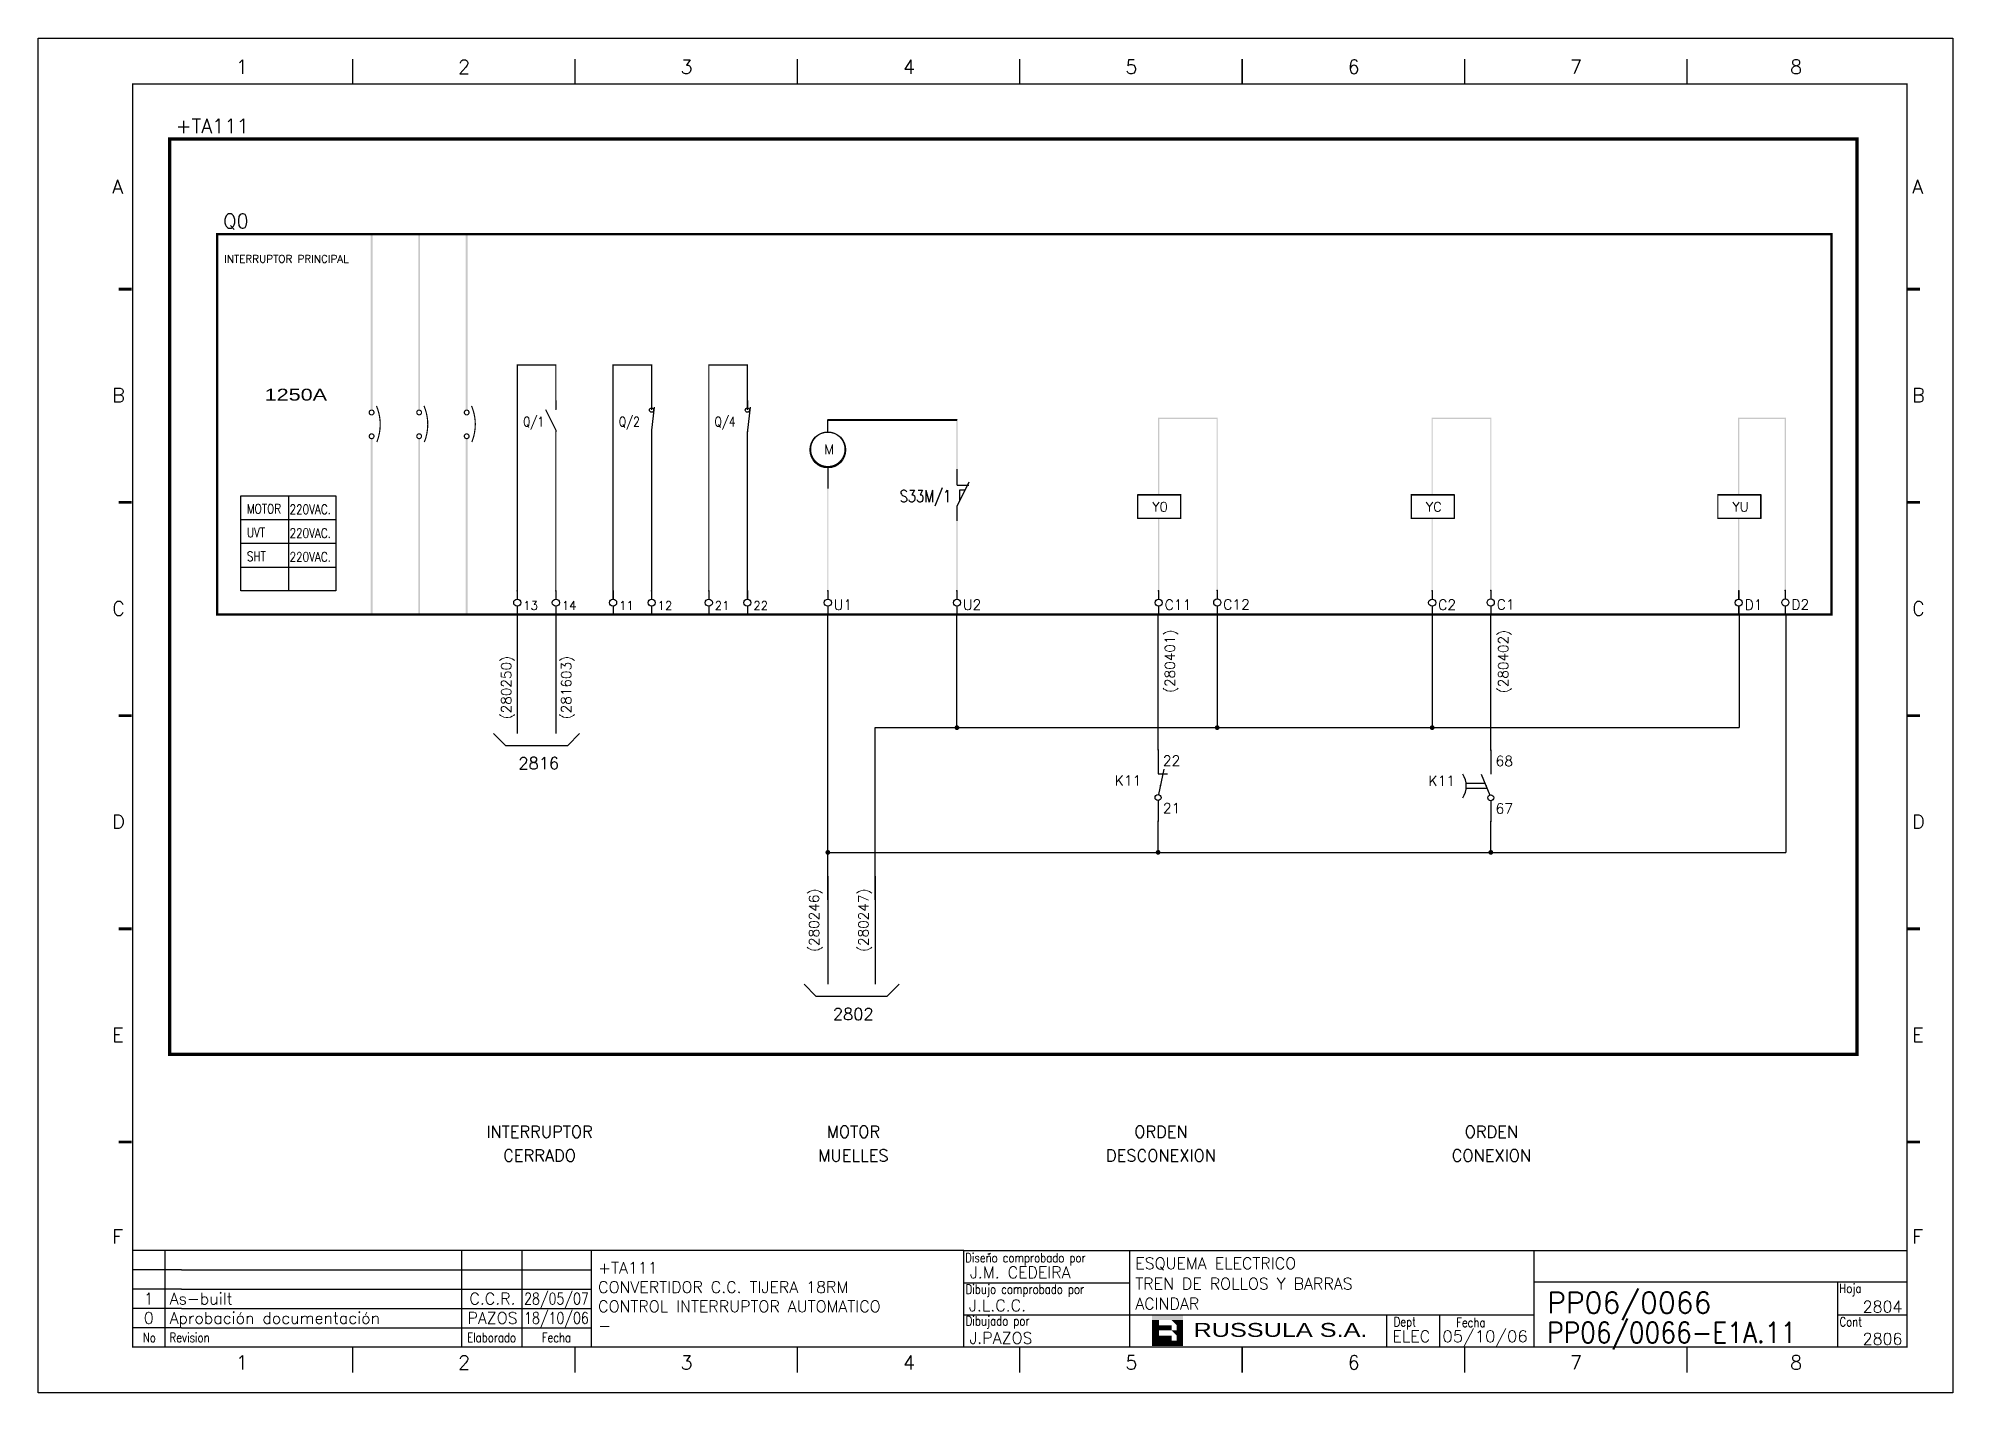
# Model space of a CAD drawing. Extents: x -4 to 416, y -4762 to 287.
# Drawn here: x -3.7 to 416.3, y -604.2 to -307.2 of the extents above; entities that cross this region are included whole.
import ezdxf
from ezdxf.enums import TextEntityAlignment as Align

# ---------------------------------------------------------------- set-up
doc = ezdxf.new("R2010")
doc.units = 0
doc.header["$LTSCALE"] = 10
doc.header["$MEASUREMENT"] = 0
doc.linetypes.add('DASHDOT', pattern=[1, 0.5, -0.25, 0, -0.25])
doc.layers.get('0').update_dxf_attribs({"linetype": 'CONTINUOUS'})
for name, color, linetype in [('1', 7, 'CONTINUOUS'), ('10', 5, 'CONTINUOUS'), ('102', 7, 'CONTINUOUS'), ('2', 7, 'CONTINUOUS'), ('25', 3, 'CONTINUOUS'), ('8', 1, 'CONTINUOUS'), ('9', 6, 'CONTINUOUS'), ('DIBUJO', 7, 'CONTINUOUS'), ('NODE', 7, 'CONTINUOUS')]:
    doc.layers.add(name, color=color, linetype=linetype)
doc.styles.add('HELV', font='HELVBLD.SHX', dxfattribs={"width": 1.2})
doc.styles.add('HELVETICA', font='HELV.SHX')
doc.styles.add('LABEL', font='SIMPLEX', dxfattribs={"width": 0.8, "height": 4})
doc.styles.add('ROMAND', font='ROMAND.SHX', dxfattribs={"width": 0.7})
doc.styles.add('ROMANS', font='romans')
doc.styles.get("Standard").update_dxf_attribs({"font": 'simplex'})

msp = doc.modelspace()

# ---------------------------------------------------------------- texts
at = {"layer": '2', "color": 6}
for s, p in [('+TA111', (26.44, -328.02)), ('Q0', (36.87, -348.88))]:
    msp.add_text(s, height=3.128, dxfattribs=at).set_placement(p)
at = {"layer": '2', "style": 'ROMAND'}
msp.add_text('INTERRUPTOR PRINCIPAL', height=1.6685, dxfattribs=at).set_placement((37.12, -356.44))
at = {"layer": '2', "color": 7}
for s, height, style, width, p in [('1250A', 2.607, 'HELV', 1.3, (45.99, -386.68)), ('MOTOR', 2.086, 'ROMANS', 0.8, (42.08, -411.45)), ('220VAC.', 2.086, 'ROMANS', 0.8, (51.45, -411.57)), ('UVT', 2.086, 'ROMANS', 0.8, (42.08, -416.66)), ('220VAC.', 2.086, 'ROMANS', 0.8, (51.45, -416.79)), ('SHT', 2.086, 'ROMANS', 0.8, (42.08, -421.88)), ('220VAC.', 2.086, 'ROMANS', 0.8, (51.45, -422))]:
    msp.add_text(s, height=height, dxfattribs=dict(at, style=style, width=width)).set_placement(p)
at = {"layer": '2'}
for s, height, p in [('M', 2.09, (168.75, -398.42)), ('Y0', 2.086, (240.73, -411.03)), ('YC', 2.086, (300.74, -411.03)), ('YU', 2.086, (367.98, -411.03))]:
    msp.add_text(s, height=height, dxfattribs=at).set_placement(p)
at = {"layer": '2', "color": 6}
for s, p in [('(280401)', (245.69, -450.79)), ('(280402)', (318.82, -450.86)), ('(280250)', (100.1, -456.57)), ('(281603)', (113.25, -456.57)), ('(280246)', (167.61, -507.59)), ('(280247)', (178.45, -507.59))]:
    msp.add_text(s, height=2.19, rotation=90, dxfattribs=at).set_placement(p)
at = {"layer": '2', "color": 1, "style": 'ROMANS'}
for s, p in [('2816', (106.12, -467.5)), ('2802', (175.12, -522.51))]:
    msp.add_text(s, height=2.607, dxfattribs=at).set_placement(p, align=Align.CENTER)
at = {"layer": '2', "color": 7, "style": 'ROMANS'}
for s, height, p in [('INTERRUPTOR', 2.6071, (106.3, -548.32)), ('MOTOR', 2.607, (175.15, -548.32)), ('ORDEN', 2.607, (242.62, -548.32)), ('ORDEN', 2.607, (315.12, -548.32)), ('CERRADO', 2.607, (106.3, -553.53)), ('MUELLES', 2.607, (175.15, -553.53)), ('DESCONEXION', 2.6071, (242.62, -553.53)), ('CONEXION', 2.607, (315.12, -553.53))]:
    msp.add_text(s, height=height, dxfattribs=at).set_placement(p, align=Align.CENTER)
at = {"layer": '25', "color": 0, "width": 0.8}
for s, height, p in [('Q/1', 2.086, (107.27, -392.35)), ('Q/2', 2.086, (128.28, -392.35)), ('Q/4', 2.086, (149.29, -392.35)), ('S33M/1', 2.607, (196.58, -408.95))]:
    msp.add_text(s, height=height, dxfattribs=at).set_placement(p, align=Align.RIGHT)

# ---------------------------------------------------------------- blocks, each defined once
blk = doc.blocks.new('newcajec')
at = {"layer": '1'}
for p, q in [((179.4, 20.85), (0.13, 20.85)), ((7, 20.85), (7, 0)), ((71, 20.85), (71, 0)), ((84, 20.85), (84, 0.09)), ((99, 20.85), (99, 0)), ((215.2, 20.8), (215.2, 0)), ((10.6, 16.64), (0, 16.64)), ((10.6, 16.64), (99, 16.64)), ((184.64, 20.18), (184.81, 20.01)), ((184.81, 20.01), (185.18, 20.25)), ((10.6, 12.48), (0, 12.48)), ((10.6, 12.48), (99, 12.48)), ((179.4, 13.87), (215.2, 13.87)), ((368, 14.06), (368, 0)), ((10.6, 8.32), (0, 8.32)), ((10.6, 8.32), (99, 8.32)), ((10.6, 4.16), (0, 4.16)), ((10.6, 4.16), (99, 4.16)), ((179.4, 6.93), (267.63, 6.93)), ((267.63, 6.93), (302.5, 6.93)), ((270.63, 6.91), (270.63, 0)), ((282.07, 6.93), (282.07, 0)), ((368, 6.93), (383, 6.93))]:
    blk.add_line(p, q, dxfattribs=at)
for points in [[(47.5, 272.5, 0.3, 0.3, 0), (47.5, 277.91, 0.3, 0.3, 0)], [(95.5, 272.5, 0.3, 0.3, 0), (95.5, 277.91, 0.3, 0.3, 0)], [(143.5, 272.5, 0.3, 0.3, 0), (143.5, 277.91, 0.3, 0.3, 0)], [(191.5, 272.5, 0.3, 0.3, 0), (191.5, 277.91, 0.3, 0.3, 0)], [(239.5, 272.5, 0.3, 0.3, 0), (239.5, 277.91, 0.3, 0.3, 0)], [(287.5, 272.5, 0.3, 0.3, 0), (287.5, 277.91, 0.3, 0.3, 0)], [(335.5, 272.5, 0.3, 0.3, 0), (335.5, 277.91, 0.3, 0.3, 0)], [(-2.99, 228.23, 0.6, 0.6, 0), (-0.18, 228.23, 0.6, 0.6, 0)], [(383.01, 228.23, 0.6, 0.6, 0), (385.82, 228.23, 0.6, 0.6, 0)], [(-2.99, 182.23, 0.6, 0.6, 0), (-0.18, 182.23, 0.6, 0.6, 0)], [(383.01, 182.23, 0.6, 0.6, 0), (385.82, 182.23, 0.6, 0.6, 0)], [(-2.99, 136.23, 0.6, 0.6, 0), (-0.18, 136.23, 0.6, 0.6, 0)], [(383.01, 136.23, 0.6, 0.6, 0), (385.82, 136.23, 0.6, 0.6, 0)], [(-2.99, 90.23, 0.6, 0.6, 0), (-0.18, 90.23, 0.6, 0.6, 0)], [(383.01, 90.23, 0.6, 0.6, 0), (385.82, 90.23, 0.6, 0.6, 0)], [(-2.99, 44.23, 0.6, 0.6, 0), (-0.18, 44.23, 0.6, 0.6, 0)], [(383.01, 44.23, 0.6, 0.6, 0), (385.82, 44.23, 0.6, 0.6, 0)], [(383, 20.8, 0.3, 0.3, 0), (179.4, 20.8, 0.3, 0.3, 0), (179.4, 0, 0.3, 0.3, 0)], [(302.5, 20.8, 0.3, 0.3, 0), (302.5, 0, 0.3, 0.3, 0)], [(302.5, 14, 0.3, 0.3, 0), (383, 14, 0.3, 0.3, 0)], [(47.5, -5.5, 0.3, 0.3, 0), (47.5, -0.09, 0.3, 0.3, 0)], [(95.5, -5.5, 0.3, 0.3, 0), (95.5, -0.09, 0.3, 0.3, 0)], [(143.5, -5.5, 0.3, 0.3, 0), (143.5, -0.09, 0.3, 0.3, 0)], [(191.5, -5.5, 0.3, 0.3, 0), (191.5, -0.09, 0.3, 0.3, 0)], [(239.5, -5.5, 0.3, 0.3, 0), (239.5, -0.09, 0.3, 0.3, 0)], [(287.5, -5.5, 0.3, 0.3, 0), (287.5, -0.09, 0.3, 0.3, 0)], [(335.5, -5.5, 0.3, 0.3, 0), (335.5, -0.09, 0.3, 0.3, 0)]]:
    blk.add_lwpolyline(points, format="xyseb", dxfattribs=at)
at = {"layer": '1', "const_width": 0.3}
blk.add_lwpolyline([(0, 0), (0, 272.5), (383, 272.5), (383, 0)], close=True, dxfattribs=at)
at = {"layer": '2', "color": 14}
for p, q in [((221.42, 4.69), (221.42, 5.81)), ((221.42, 2.47), (221.42, 3.58))]:
    blk.add_line(p, q, dxfattribs=at)
for points in [[(220.05, 5.81), (220.05, 6.92), (226.74, 5.81), (226.74, 6.92)], [(221.42, 2.47), (220.05, 2.47), (221.42, 5.81), (220.05, 5.81)], [(221.42, 4.69), (224.25, 4.69), (221.42, 3.58), (224.25, 3.58)], [(224.25, 5.81), (225.37, 5.81), (225.37, 4.69)], [(225.37, 5.81), (226.74, 5.81), (225.37, 1.35), (226.74, 1.35)], [(224.25, 0.24), (224.25, 2.47), (220.05, 0.24), (220.05, 2.47)], [(224.25, 3.58), (225.37, 3.58), (225.37, 2.47)], [(226.74, 1.35), (226.74, 0.24), (224.25, 1.35), (224.25, 0.24)]]:
    blk.add_solid(points, dxfattribs=at)
at = {"layer": '1', "style": 'ROMANS'}
for s, p in [('1', (22.29, 274.68)), ('2', (70.29, 274.68)), ('3', (118.29, 274.68)), ('4', (166.29, 274.68)), ('5', (214.29, 274.68)), ('6', (262.29, 274.68)), ('7', (310.29, 274.68)), ('8', (357.79, 274.68)), ('A', (-4.37, 248.84)), ('A', (384.13, 248.84)), ('B', (-4.37, 203.84)), ('B', (384.13, 203.84)), ('C', (-4.37, 157.84)), ('C', (384.13, 157.84)), ('D', (-4.37, 111.84)), ('D', (384.13, 111.84)), ('E', (-4.37, 65.84)), ('E', (384.13, 65.84)), ('F', (-4.37, 22.34)), ('F', (384.13, 22.34)), ('1', (22.29, -4.82)), ('2', (70.29, -4.82)), ('3', (118.29, -4.82)), ('4', (166.29, -4.82)), ('5', (214.29, -4.82)), ('6', (262.29, -4.82)), ('7', (310.29, -4.82)), ('8', (357.79, -4.82))]:
    blk.add_text(s, height=3, dxfattribs=at).set_placement(p)
at = {"layer": '1', "style": 'LABEL', "width": 0.8}
for s, p in [('Diseno comprobado por', (179.73, 18.27)), ('Dibujo comprobado por', (179.81, 11.47)), ('Hoja', (368.38, 11.66)), ('Dibujado por', (179.83, 4.64)), ('Fecha', (285.71, 4.3)), ('Cont', (368.43, 4.46)), ('No', (2.23, 1.05)), ('Revision', (8, 1.05))]:
    blk.add_text(s, height=2, dxfattribs=at).set_placement(p)
for s, p in [('Dept', (274.61, 4.44)), ('Elaborado', (77.5, 1.05)), ('Fecha', (91.5, 1.05))]:
    blk.add_text(s, height=2, dxfattribs=at).set_placement(p, align=Align.CENTER)
at = {"layer": '10', "style": 'ROMANS'}
for tag, p in [('REV41', (3.5, 18.74)), ('REV43', (77.7, 18.74)), ('REV31', (3.5, 14.58)), ('REV33', (77.7, 14.58)), ('REV21', (3.5, 10.42)), ('REV23', (77.7, 10.42)), ('REV11', (3.5, 6.27)), ('REV13', (77.7, 6.27))]:
    blk.add_attdef(tag, text='', height=2.5, dxfattribs=at).set_placement(p, align=Align.MIDDLE)
for tag, p, height in [('REV42', (8, 17.49), 2.5), ('SHEETNAME1', (100.5, 15.83), 2.5), ('DESIGNCHECK', (180.74, 14.83), 2.5), ('DOCUMENTTYPE', (216.43, 16.8), 2.5), ('NOTA', (305.32, 15.8), 3), ('REV32', (8, 13.33), 2.5), ('SHEETNAME2', (100.5, 11.67), 2.5), ('OBJECT', (216.43, 12.4), 2.5), ('REV22', (8, 9.17), 2.5), ('SHEETNAME3', (100.5, 7.51), 2.5), ('DRAWINGCHECK', (180.53, 7.71), 2.5), ('CUSTOMER', (216.43, 8.08), 2.5), ('ORDER', (305.32, 7.3), 4.5), ('REV12', (8, 5.01), 2.5), ('SHEETNAME4', (100.5, 3.35), 2.5), ('DOCUMENT_ID', (305.32, 0.93), 4.4), ('USER', (180.63, 0.71), 2.5), ('DEPARTMENT', (271.93, 1.05), 2.5)]:
    blk.add_attdef(tag, p, '', height=height, dxfattribs=at)
for tag, width, p, p2 in [('REV44', 1.221199, (84.53, 17.49), (98.48, 17.49)), ('REV34', 1.221199, (84.53, 13.33), (98.48, 13.33)), ('REV24', 1.221199, (84.53, 9.17), (98.48, 9.17)), ('REV14', 1.221199, (84.53, 5.01), (98.48, 5.01)), ('CREATED2', 7.039915, (282.71, 1.05), (301.14, 1.05))]:
    blk.add_attdef(tag, text='', height=2.5, dxfattribs=dict(at, width=width)).set_placement(p, p2, align=Align.FIT)
for tag, p in [('SHEET', (382, 7.43)), ('NEXTSHEET', (382, 0.5))]:
    blk.add_attdef(tag, text='', height=2.5, dxfattribs=at).set_placement(p, align=Align.RIGHT)
at = {"layer": 'DIBUJO', "color": 14, "style": 'HELVETICA', "width": 1.3}
blk.add_text('RUSSULA S.A.', height=3, dxfattribs=at).set_placement((229, 2.19))
blk = doc.blocks.new('NOD', base_point=(237.5, 170))
at = {"layer": 'NODE'}
blk.add_point((237.5, 170), dxfattribs=at)
blk = doc.blocks.new('$$PLD12C')
for p, q in [((0, 2.5), (0, 0.75)), ((0, -0.75), (0, -2.5))]:
    blk.add_line(p, q)
at = {"layer": '2'}
blk.add_circle((0, 0), 0.75, dxfattribs=at)
for p in [(0, 2.5), (0, -2.5)]:
    blk.add_blockref('NOD', p, dxfattribs=at)
at = {"layer": '8'}
blk.add_attdef('*A', (1.25, -1.5), '', height=2.15, dxfattribs=at)
at = {"layer": '9'}
blk.add_attdef('ID', text='', height=2.15, dxfattribs=at).set_placement((-1.25, -1.5), align=Align.RIGHT)
blk = doc.blocks.new('$070203S')
at = {"layer": '102'}
for p, q in [((0, 0), (0, -5)), ((0.13, -9.39), (1.25, -4)), ((0, -5), (2, -5)), ((0, -10.62), (0, -15))]:
    blk.add_line(p, q, dxfattribs=at)
blk.add_circle((0, -10), 0.625, dxfattribs=at)
blk.add_point((0.52, -7.5), dxfattribs=at)
at = {"layer": '2'}
for p in [(0, 0), (0, -15)]:
    blk.add_blockref('NOD', p, dxfattribs=at)
at = {"layer": '8'}
for tag, p in [('1A', (1, -3.32)), ('2A', (1, -13.32))]:
    blk.add_attdef(tag, p, '', height=2.15, dxfattribs=at)
at = {"layer": '9'}
blk.add_attdef('ID', text='', height=2.15, dxfattribs=at).set_placement((-3.5, -7.5), align=Align.RIGHT)
blk = doc.blocks.new('$070202S')
at = {"layer": '102'}
for p, q in [((0, 0), (0, -5)), ((-2, -5), (-0.23, -9.42)), ((0, -10.62), (0, -15))]:
    blk.add_line(p, q, dxfattribs=at)
blk.add_circle((0, -10), 0.625, dxfattribs=at)
blk.add_point((-1, -7.5), dxfattribs=at)
at = {"layer": '2'}
for p in [(0, 0), (0, -15)]:
    blk.add_blockref('NOD', p, dxfattribs=at)
at = {"layer": '8'}
for tag, p in [('1A', (1, -3.32)), ('2A', (1, -13.32))]:
    blk.add_attdef(tag, p, '', height=2.15, dxfattribs=at)
at = {"layer": '9'}
blk.add_attdef('ID', text='', height=2.15, dxfattribs=at).set_placement((-3.5, -7.5), align=Align.RIGHT)

# ---------------------------------------------------------------- linework, layer by layer
for p, q in [((254.97, -433.57), (254.97, -458.4)), ((302.13, -433.61), (302.13, -458.4))]:
    msp.add_line(p, q)
at = {"const_width": 0.521}
for points in [[(254.71, -458.4, 1), (255.23, -458.4, 1)], [(301.87, -458.4, 1), (302.39, -458.4, 1)], [(241.73, -485.75, 1), (242.25, -485.75, 1)], [(314.72, -485.75, 1), (315.25, -485.75, 1)]]:
    msp.add_lwpolyline(points, format="xyb", close=True, dxfattribs=at)
for centre in [(130.86, -388.76), (151.9, -388.76)]:
    msp.add_circle(centre, 0.468)
at = {"layer": '2'}
for p, q in [((169.54, -393.59), (169.54, -390.98)), ((169.54, -390.98), (197.84, -390.98)), ((169.54, -401.41), (169.54, -405.97)), ((237.55, -407.32), (246.94, -407.32)), ((237.55, -412.53), (237.55, -407.32)), ((246.94, -407.32), (246.94, -412.53)), ((297.57, -407.32), (306.96, -407.32)), ((306.96, -407.32), (306.96, -412.53)), ((364.81, -407.32), (374.2, -407.32)), ((374.2, -407.32), (374.2, -412.53)), ((246.94, -412.53), (237.55, -412.53)), ((306.96, -412.53), (297.57, -412.53)), ((374.2, -412.53), (364.81, -412.53)), ((313.73, -470.66), (309.57, -470.66)), ((314.15, -471.71), (309.57, -471.71))]:
    msp.add_line(p, q, dxfattribs=at)
at = {"layer": '2', "color": 7}
for p, q in [((40.78, -407.54), (61.63, -407.54)), ((40.78, -428.4), (40.78, -407.54)), ((51.2, -407.54), (51.2, -428.4)), ((61.63, -407.54), (61.63, -428.4)), ((40.78, -412.75), (61.63, -412.75)), ((40.78, -417.97), (61.63, -417.97)), ((40.78, -423.18), (61.63, -423.18)), ((61.63, -428.4), (40.78, -428.4)), ((101.41, -433.61), (101.41, -459.68)), ((109.88, -433.61), (109.88, -459.68)), ((169.54, -496.18), (169.54, -433.61)), ((197.87, -458.4), (197.87, -433.61)), ((241.99, -463.3), (241.99, -433.61)), ((314.98, -463.36), (314.98, -433.68)), ((369.5, -433.62), (369.5, -458.4)), ((379.73, -433.58), (379.73, -485.75)), ((96.19, -459.68), (98.8, -462.29)), ((112.49, -462.29), (115.09, -459.68)), ((179.96, -496.18), (179.96, -458.4)), ((179.96, -458.4), (197.87, -458.4)), ((197.87, -458.4), (343.28, -458.4)), ((343.28, -458.4), (369.5, -458.4)), ((98.8, -462.29), (112.49, -462.29)), ((241.99, -485.75), (241.99, -478.94)), ((314.98, -485.75), (314.98, -479.01)), ((169.54, -485.75), (288.79, -485.75)), ((288.79, -485.75), (343.28, -485.75)), ((343.28, -485.75), (379.73, -485.75)), ((169.54, -490.97), (169.54, -514.68)), ((179.96, -490.97), (179.96, -514.68)), ((164.32, -514.68), (166.93, -517.29)), ((182.57, -517.29), (185.18, -514.68)), ((166.93, -517.29), (182.57, -517.29))]:
    msp.add_line(p, q, dxfattribs=at)
at = {"layer": '2', "color": 3, "linetype": 'DASHDOT'}
for points, const_width in [([(25.13, -329.33), (395.34, -329.33), (395.34, -530.07), (25.13, -530.07), (25.13, -329.33)], 0.73), ([(35.56, -350.18), (389.74, -350.18), (389.74, -433.61), (35.56, -433.61), (35.56, -350.18)], 0.521)]:
    msp.add_lwpolyline(points, dxfattribs=dict(at, const_width=const_width))
at = {"layer": '2', "const_width": 0.261}
for points in [[(109.88, -388.77), (109.88, -378.86), (101.41, -378.86), (101.41, -428.4)], [(130.89, -388.77), (130.89, -378.86), (122.42, -378.86), (122.42, -428.4)], [(151.89, -388.77), (151.89, -378.86), (143.42, -378.86), (143.42, -428.4)], [(109.88, -393.4), (109.88, -428.4)], [(130.89, -393.4), (130.89, -428.4)], [(151.89, -393.4), (151.89, -428.4)], [(169.54, -393.72), (169.54, -390.85), (197.84, -390.85), (197.84, -390.98)], [(169.54, -405.97), (169.54, -401.28)], [(237.55, -407.32), (246.94, -407.32), (246.94, -412.53), (237.55, -412.53), (237.55, -407.32)], [(297.57, -407.32), (306.96, -407.32), (306.96, -412.53), (297.57, -412.53), (297.57, -407.32)], [(364.81, -407.32), (374.2, -407.32), (374.2, -412.53), (364.81, -412.53), (364.81, -407.32)]]:
    msp.add_lwpolyline(points, dxfattribs=at)
for points in [[(68.93, -389.29, 1), (69.98, -389.29, 1)], [(79.36, -389.29, 1), (80.4, -389.29, 1)], [(89.79, -389.29, 1), (90.83, -389.29, 1)], [(68.93, -394.5, 1), (69.98, -394.5, 1)], [(79.36, -394.5, 1), (80.4, -394.5, 1)], [(89.79, -394.5, 1), (90.83, -394.5, 1)], [(165.76, -397.37, 1), (173.32, -397.37, 1)]]:
    msp.add_lwpolyline(points, format="xyb", close=True, dxfattribs=at)
at = {"layer": '2', "const_width": 0.256}
for points in [[(70.59, -395.78, 0.096109), (71.34, -391.9, 0.10084), (70.51, -387.84, 1)], [(81.02, -395.78, 0.096109), (81.77, -391.9, 0.10084), (80.94, -387.84, 1)], [(91.44, -395.78, 0.096109), (92.2, -391.9, 0.10084), (91.37, -387.84, 1)]]:
    msp.add_lwpolyline(points, format="xyb", dxfattribs=at)
at = {"layer": '2', "color": 7, "const_width": 0.521}
for points in [[(197.61, -458.4, 1), (198.13, -458.4, 1)], [(169.28, -485.75, 1), (169.8, -485.75, 1)]]:
    msp.add_lwpolyline(points, format="xyb", close=True, dxfattribs=at)
at = {"layer": '2'}
msp.add_circle((169.54, -397.5), 3.91, dxfattribs=at)
msp.add_arc((304.68, -471.18), 4.92, 327.9946, 32.0054, dxfattribs=at)
for points in [[(69.25, -388.77), (69.66, -388.77), (69.25, -350.18), (69.66, -350.18)], [(79.67, -388.77), (80.09, -388.77), (79.67, -350.18), (80.09, -350.18)], [(90.1, -388.77), (90.52, -388.77), (90.1, -350.18), (90.52, -350.18)], [(69.66, -395.03), (69.25, -395.03), (69.66, -433.61), (69.25, -433.61)], [(80.09, -395.03), (79.67, -395.03), (80.09, -433.61), (79.67, -433.61)], [(90.52, -395.03), (90.1, -395.03), (90.52, -433.61), (90.1, -433.61)], [(169.67, -404.35), (169.41, -404.35), (169.67, -428.4), (169.41, -428.4)], [(255.1, -428.36), (254.84, -428.36), (255.1, -430.19), (254.84, -430.19)], [(315.11, -428.36), (314.85, -428.36), (315.11, -430.19), (314.85, -430.19)], [(379.73, -428.36), (379.47, -428.36), (379.73, -430.19), (379.47, -430.19)], [(101.54, -428.41), (101.28, -428.41), (101.54, -430.23), (101.28, -430.23)], [(101.54, -431.77), (101.28, -431.77), (101.54, -433.61), (101.28, -433.61)], [(110.01, -428.41), (109.75, -428.41), (110.01, -430.23), (109.75, -430.23)], [(110.01, -431.77), (109.75, -431.77), (110.01, -433.61), (109.75, -433.61)], [(122.55, -428.41), (122.28, -428.41), (122.55, -430.23), (122.28, -430.23)], [(131.02, -428.41), (130.76, -428.41), (131.02, -430.23), (130.76, -430.23)], [(143.55, -428.41), (143.29, -428.41), (143.55, -430.23), (143.29, -430.23)], [(152.02, -428.41), (151.76, -428.41), (152.02, -430.23), (151.76, -430.23)], [(169.67, -428.41), (169.41, -428.41), (169.67, -430.23), (169.41, -430.23)], [(169.67, -431.77), (169.41, -431.77), (169.67, -433.61), (169.41, -433.61)], [(198, -428.41), (197.74, -428.41), (198, -430.23), (197.74, -430.23)], [(198, -431.77), (197.74, -431.77), (198, -433.61), (197.74, -433.61)], [(242.25, -428.41), (241.99, -428.41), (242.25, -430.23), (241.99, -430.23)], [(242.25, -431.77), (241.99, -431.77), (242.25, -433.61), (241.99, -433.61)], [(255.1, -431.72), (254.84, -431.72), (255.1, -433.57), (254.84, -433.57)], [(302.26, -428.41), (302, -428.41), (302.26, -430.23), (302, -430.23)], [(302.26, -431.77), (302, -431.77), (302.26, -433.61), (302, -433.61)], [(315.11, -431.72), (314.85, -431.72), (315.11, -433.57), (314.85, -433.57)], [(369.5, -428.41), (369.24, -428.41), (369.5, -430.23), (369.24, -430.23)], [(369.5, -431.78), (369.24, -431.78), (369.5, -433.62), (369.24, -433.62)], [(379.73, -431.74), (379.47, -431.74), (379.73, -433.58), (379.47, -433.58)]]:
    msp.add_trace(points, dxfattribs=at)
at = {"layer": '2', "color": 0}
for points in [[(242.25, -390.45), (241.99, -390.45), (242.25, -407.32), (241.99, -407.32)], [(242.12, -390.45), (242.12, -390.72), (255.1, -390.45), (255.1, -390.72)], [(255.1, -390.45), (254.84, -390.45), (255.1, -428.35), (254.84, -428.35)], [(302.26, -390.45), (302, -390.45), (302.26, -407.32), (302, -407.32)], [(302.14, -390.45), (302.14, -390.72), (315.11, -390.45), (315.11, -390.72)], [(315.11, -390.45), (314.85, -390.45), (315.11, -428.35), (314.85, -428.35)], [(369.5, -390.45), (369.24, -390.45), (369.5, -407.32), (369.24, -407.32)], [(369.38, -390.45), (369.38, -390.72), (379.73, -390.45), (379.73, -390.72)], [(379.73, -390.45), (379.47, -390.45), (379.73, -428.35), (379.47, -428.35)], [(198, -390.72), (197.74, -390.72), (198, -405.19), (197.74, -405.19)], [(198, -409.82), (197.74, -409.82), (198, -428.4), (197.74, -428.4)], [(242.25, -412.53), (241.99, -412.53), (242.25, -428.4), (241.99, -428.4)], [(302.26, -412.53), (302, -412.53), (302.26, -428.4), (302, -428.4)], [(369.5, -412.53), (369.24, -412.53), (369.5, -428.4), (369.24, -428.4)]]:
    msp.add_trace(points, dxfattribs=at)
at = {"layer": '25', "color": 0, "linetype": 'Continuous'}
for p, q in [((107.6, -388.61), (109.88, -393.17)), ((109.88, -386.65), (109.88, -388.61)), ((131.45, -388.11), (130.86, -393.18)), ((130.89, -386.65), (130.89, -388.61)), ((151.89, -386.65), (151.89, -388.61)), ((152.48, -388.11), (151.9, -393.18)), ((109.88, -393.17), (109.88, -393.5)), ((130.89, -393.17), (130.89, -393.5)), ((151.89, -393.17), (151.89, -393.5)), ((197.88, -405.21), (197.88, -401.73)), ((200.49, -404.56), (197.88, -409.77)), ((197.88, -405.21), (200.49, -405.21)), ((197.88, -413.03), (197.88, -409.77))]:
    msp.add_line(p, q, dxfattribs=at)
at = {"layer": '25', "color": 0}
for p, q in [((199.61, -406.32), (198.41, -406.32)), ((198.41, -406.32), (198.41, -408.73))]:
    msp.add_line(p, q, dxfattribs=at)
at = {"layer": 'DIBUJO'}
msp.add_lwpolyline([(-3.68, -307.24), (416.32, -307.24), (416.32, -604.24), (-3.68, -604.24), (-3.68, -307.24)], dxfattribs=at)

# ---------------------------------------------------------------- block references
at = {"layer": '2', "color": 7}
ref = msp.add_blockref('newcajec', (17, -594.22), dxfattribs=dict(at, xscale=1.016442892079945, yscale=1.016442892079945, zscale=1.016442892079945))
ref.add_attrib('REV24', '28/05/07', dxfattribs={"layer": '10', "height": 2.541, "style": 'ROMANS', "width": 0.728168}).set_placement((102.91, -584.89), (117.1, -584.89), align=Align.FIT)
ref.add_attrib('SHEETNAME3', 'CONTROL INTERRUPTOR AUTOMATICO', (119.15, -586.59), dxfattribs={"layer": '10', "height": 2.5411, "style": 'ROMANS'})
ref.add_attrib('SHEETNAME2', 'CONVERTIDOR C.C. TIJERA 18RM', (119.15, -582.36), dxfattribs={"layer": '10', "height": 2.5411, "style": 'ROMANS'})
ref.add_attrib('SHEETNAME1', '+TA111', (119.15, -578.13), dxfattribs={"layer": '10', "height": 2.541, "style": 'ROMANS'})
ref.add_attrib('USER', 'J.PAZOS', (200.6, -593.5), dxfattribs={"layer": '10', "height": 2.541, "style": 'ROMANS'})
ref.add_attrib('DRAWINGCHECK', 'J.L.C.C.', (200.5, -586.38), dxfattribs={"layer": '10', "height": 2.541, "style": 'ROMANS'})
ref.add_attrib('DESIGNCHECK', 'J.M. CEDEIRA', (200.71, -579.14), dxfattribs={"layer": '10', "height": 2.5411, "style": 'ROMANS'})
ref.add_attrib('REV22', 'As-built', (25.13, -584.89), dxfattribs={"layer": '10', "height": 2.541, "style": 'ROMANS'})
ref.add_attrib('REV12', 'Aprobación documentación', (25.13, -589.12), dxfattribs={"layer": '10', "height": 2.5411, "style": 'ROMANS'})
ref.add_attrib('REV21', '1', dxfattribs={"layer": '10', "height": 2.54, "style": 'ROMANS'}).set_placement((20.56, -583.62), align=Align.MIDDLE)
ref.add_attrib('REV11', '0', dxfattribs={"layer": '10', "height": 2.54, "style": 'ROMANS'}).set_placement((20.56, -587.85), align=Align.MIDDLE)
ref.add_attrib('SHEETNAME4', '-', (119.15, -590.82), dxfattribs={"layer": '10', "height": 2.54, "style": 'ROMANS'})
ref.add_attrib('REV14', '18/10/06', dxfattribs={"layer": '10', "height": 2.541, "style": 'ROMANS', "width": 0.728168}).set_placement((102.91, -589.12), (117.1, -589.12), align=Align.FIT)
ref.add_attrib('REV23', 'C.C.R.', dxfattribs={"layer": '10', "height": 2.541, "style": 'ROMANS'}).set_placement((95.98, -583.62), align=Align.MIDDLE)
ref.add_attrib('REV13', 'PAZOS', dxfattribs={"layer": '10', "height": 2.541, "style": 'ROMANS'}).set_placement((95.98, -587.85), align=Align.MIDDLE)
ref.add_attrib('DOCUMENT_ID', 'PP06/0066-E1A.11', (327.34, -593.27), dxfattribs={"layer": '10', "height": 4.4723, "style": 'ROMANS', "width": 0.9})
ref.add_attrib('ORDER', 'PP06/0066', (327.34, -586.8), dxfattribs={"layer": '10', "height": 4.574, "style": 'ROMANS'})
ref.add_attrib('CUSTOMER', 'ACINDAR', (236.99, -586), dxfattribs={"layer": '10', "height": 2.541, "style": 'ROMANS'})
ref.add_attrib('OBJECT', 'TREN DE ROLLOS Y BARRAS', (236.99, -581.61), dxfattribs={"layer": '10', "height": 2.5411, "style": 'ROMANS'})
ref.add_attrib('DOCUMENTTYPE', 'ESQUEMA ELECTRICO', (236.99, -577.14), dxfattribs={"layer": '10', "height": 2.5411, "style": 'ROMANS'})
ref.add_attrib('CREATED2', '05/10/06', dxfattribs={"layer": '10', "height": 2.541, "style": 'ROMANS', "width": 0.961976}).set_placement((304.36, -593.16), (323.1, -593.16), align=Align.FIT)
ref.add_attrib('DEPARTMENT', 'ELEC', (293.4, -593.16), dxfattribs={"layer": '10', "height": 2.541, "style": 'ROMANS'})
ref.add_attrib('NEXTSHEET', '2806', dxfattribs={"layer": '10', "height": 2.541, "style": 'ROMANS'}).set_placement((405.28, -593.71), align=Align.RIGHT)
ref.add_attrib('SHEET', '2804', dxfattribs={"layer": '10', "height": 2.541, "style": 'ROMANS'}).set_placement((405.28, -586.66), align=Align.RIGHT)
ref = msp.add_blockref('$$PLD12C', (101.41, -431), dxfattribs=dict(at, xscale=1.042826399999947, yscale=1.042826399999947, zscale=1.042826399999947))
ref.add_attrib('*A', '13', (102.71, -432.57), dxfattribs={"layer": '8', "height": 1.877})
ref = msp.add_blockref('$$PLD12C', (109.88, -431), dxfattribs=dict(at, xscale=1.042826399999947, yscale=1.042826399999947, zscale=1.042826399999947))
ref.add_attrib('*A', '14', (111.18, -432.57), dxfattribs={"layer": '8', "height": 1.877})
ref = msp.add_blockref('$$PLD12C', (122.42, -431), dxfattribs=dict(at, xscale=1.042826399999947, yscale=1.042826399999947, zscale=1.042826399999947))
ref.add_attrib('*A', '11', (123.72, -432.57), dxfattribs={"layer": '8', "height": 1.877})
ref = msp.add_blockref('$$PLD12C', (130.89, -431), dxfattribs=dict(at, xscale=1.042826399999947, yscale=1.042826399999947, zscale=1.042826399999947))
ref.add_attrib('*A', '12', (132.19, -432.57), dxfattribs={"layer": '8', "height": 1.877})
ref = msp.add_blockref('$$PLD12C', (143.42, -431), dxfattribs=dict(at, xscale=1.042826399999947, yscale=1.042826399999947, zscale=1.042826399999947))
ref.add_attrib('*A', '21', (144.73, -432.57), dxfattribs={"layer": '8', "height": 1.877})
ref = msp.add_blockref('$$PLD12C', (151.89, -431), dxfattribs=dict(at, xscale=1.042826399999947, yscale=1.042826399999947, zscale=1.042826399999947))
ref.add_attrib('*A', '22', (153.2, -432.57), dxfattribs={"layer": '8', "height": 1.877})
at = {"layer": '2', "color": 7, "xscale": 1.042826399999947, "yscale": 1.042826399999947, "zscale": 1.042826399999947}
for name, p, values in [('$$PLD12C', (169.54, -431), {'*A': 'U1'}), ('$$PLD12C', (197.87, -431), {'*A': 'U2'}), ('$$PLD12C', (242.12, -431), {'*A': 'C11'}), ('$$PLD12C', (254.97, -430.96), {'*A': 'C12'}), ('$$PLD12C', (302.13, -431), {'*A': 'C2'}), ('$$PLD12C', (314.98, -430.96), {'*A': 'C1'}), ('$$PLD12C', (369.37, -431), {'*A': 'D1'}), ('$$PLD12C', (379.6, -430.96), {'*A': 'D2'}), ('$070203S', (241.99, -463.3), {'ID': 'K11', '1A': '22', '2A': '21'})]:
    msp.add_blockref(name, p, dxfattribs=at).add_auto_attribs(values)
at = {"layer": '2', "color": 7}
ref = msp.add_blockref('$070202S', (314.98, -463.36), dxfattribs=dict(at, xscale=1.042826399999947, yscale=1.042826399999947, zscale=1.042826399999947))
ref.add_attrib('ID', 'K11', dxfattribs={"layer": '9', "height": 2.242}).set_placement((307.16, -471.18), align=Align.RIGHT)
ref.add_attrib('1A', '68', (316.03, -466.83), dxfattribs={"layer": '8', "height": 2.242})
ref.add_attrib('2A', '67', (316.03, -477.26), dxfattribs={"layer": '8', "height": 2.242})

msp.set_redraw_order([(e.dxf.handle, doc.entitydb.next_handle()) for e in msp.query("TEXT MTEXT ATTDEF DIMENSION ARC_DIMENSION")])  # texts and dimensions are drawn at this point

doc.saveas('drawing.dxf')
